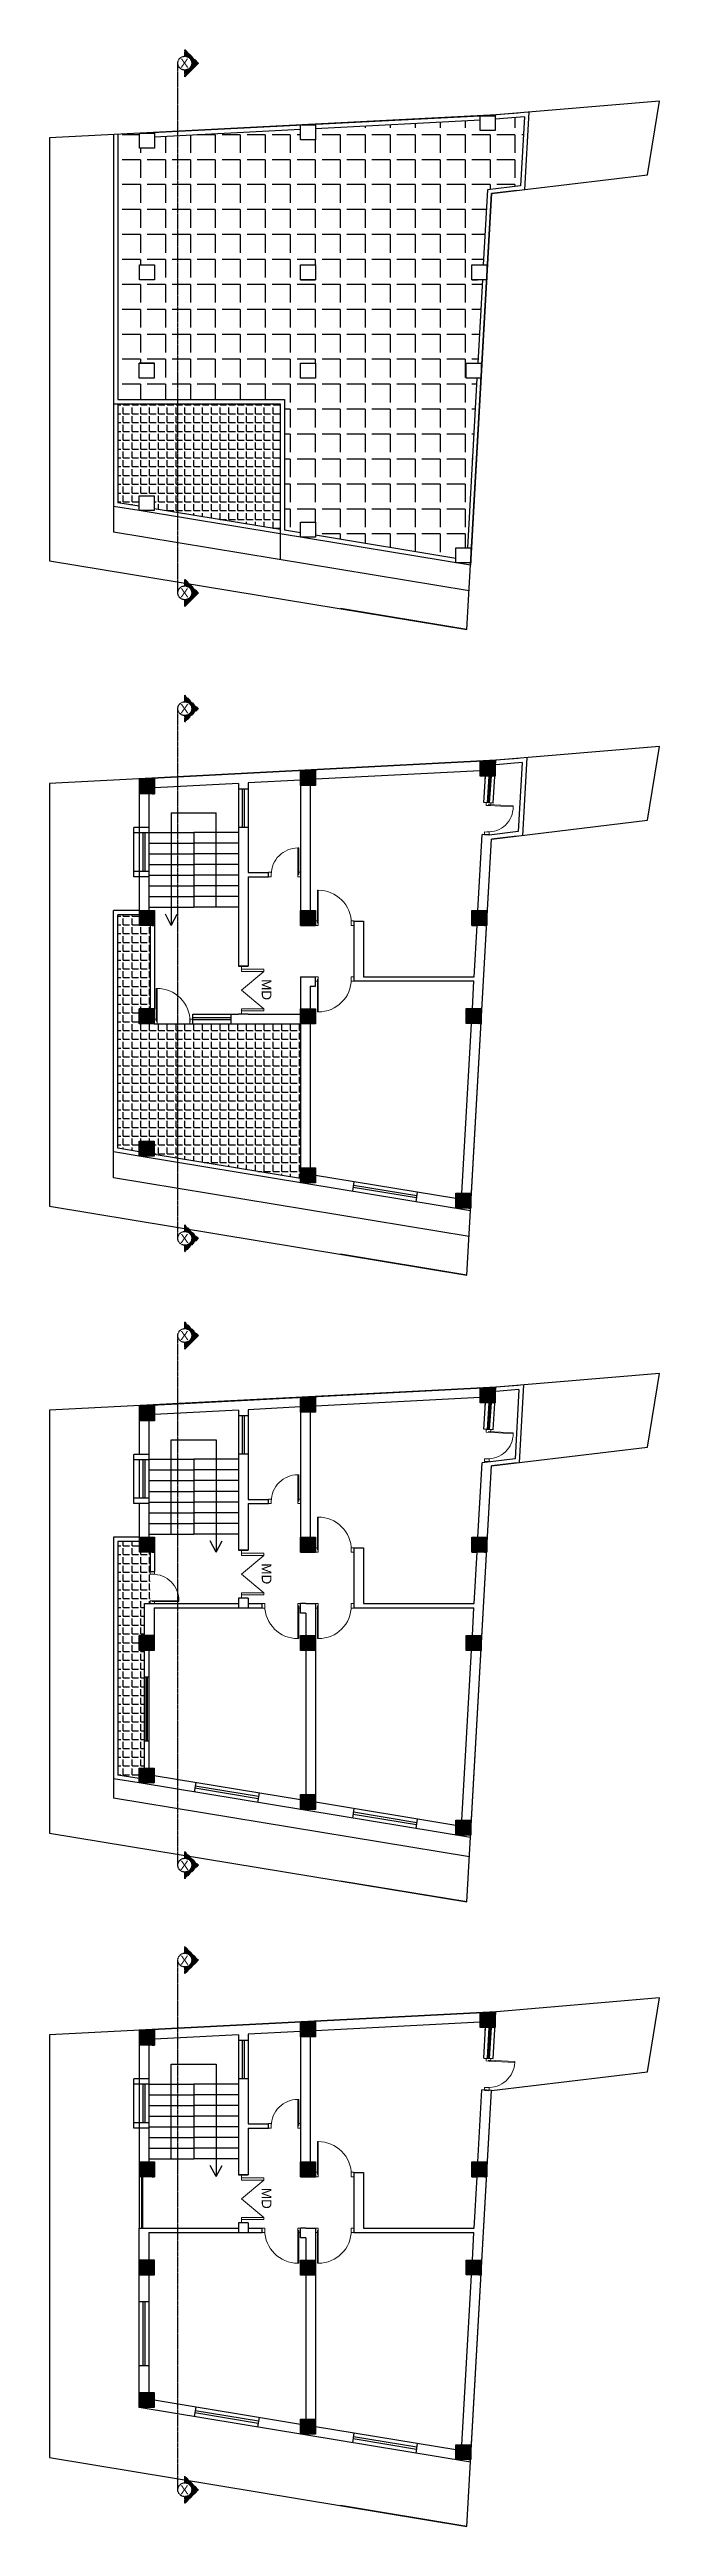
# Model space of a CAD drawing. Header units: inches. Extents: x -14619 to 1971361, y -855114 to -978.
# Drawn here: x 18755 to 19326, y -8902 to -6582 of the extents above; entities that cross this region are included whole.
import ezdxf
from ezdxf.enums import TextEntityAlignment as Align

# ---------------------------------------------------------------- set-up
doc = ezdxf.new("R2010")
doc.units = ezdxf.units.IN
doc.header["$LTSCALE"] = 0.5
doc.header["$MEASUREMENT"] = 0
doc.linetypes.add('CENTERX2', pattern=[4, 2.5, -0.5, 0.5, -0.5])
doc.layers.add('A-Sect-Iden', color=111, linetype='CENTERX2')
for name, color, linetype, lineweight in [('ELEVATION', 85, 'Continuous', 9), ('Toilet', 7, 'Continuous', 25), ('window', 6, 'Continuous', 13)]:
    doc.layers.add(name, color=color, linetype=linetype, lineweight=lineweight)
doc.styles.add('HEADING', font='swissel.ttf')
doc.styles.get("Standard").update_dxf_attribs({"font": 'arial.ttf'})
pattern_1 = [(45, (-10806.86568, 10603.53322), (-0.08838834765, 0.08838834765), [])]
pattern_2 = [(45, (-10806.86568, 11190.71139), (-0.08838834765, 0.08838834765), [])]
pattern_3 = [(45, (-10806.86568, 10018.4272), (-0.08838834765, 0.08838834765), [])]

msp = doc.modelspace()

# ---------------------------------------------------------------- texts
for p in [(18958.4, -7462.7), (18958.4, -8009.9), (18958.4, -8595)]:
    msp.add_text('MD', height=9.03, rotation=270).set_placement(p, align=Align.MIDDLE_CENTER)
at = {"layer": 'A-Sect-Iden', "ltscale": 0.5, "char_height": 8.64, "width": 27.673, "attachment_point": 5, "style": 'HEADING'}
for insert in [(18881.5, -6594.8), (18881.5, -7091), (18881.5, -7199.6), (18881.5, -7695.8), (18881.5, -7786.7), (18881.5, -8283), (18881.5, -8371.9), (18881.5, -8868.1)]:
    msp.add_mtext('{\\fArial|b0|i0|c0|p34;X}', dxfattribs=dict(at, insert=insert))

# ---------------------------------------------------------------- blocks, each defined once
blk = doc.blocks.new('door')
at = {"layer": 'window', "ltscale": 0.002}
for p, q in [((-100562.7, -53980.3), (-100562.7, -53949.5)), ((-100561.8, -53949.5), (-100562.7, -53949.5)), ((-100561.8, -53980.3), (-100561.8, -53949.5)), ((-100561.8, -53980.3), (-100562.7, -53980.3))]:
    blk.add_line(p, q, dxfattribs=at)
for points in [[(-100596.1, -53982.5), (-100593.5, -53982.5), (-100593.5, -53978.2), (-100596.1, -53978.2)], [(-100560.1, -53982.5), (-100562.7, -53982.5), (-100562.7, -53978.2), (-100560.1, -53978.2)]]:
    blk.add_lwpolyline(points, close=True, dxfattribs=at)
blk.add_arc((-100562.7, -53980.4), 30.9, 89.9793, 179.9793, dxfattribs=at)

# ---------------------------------------------------------------- hatches: boundary and pattern name
h = msp.add_hatch()
h.set_pattern_fill('ANSI31', color=256)
h.set_pattern_definition(pattern_2)
h.paths.add_polyline_path([(18853.3, -7388.6), (18839.3, -7388.6), (18839.3, -7402.6), (18853.3, -7402.6)])
h.paths.add_polyline_path([(18853.3, -7265.3), (18839.3, -7265.3), (18839.3, -7279.3), (18853.3, -7279.3)])
h.paths.add_polyline_path([(19004.2, -7257.4), (18990.2, -7257.4), (18990.2, -7271.4), (19004.2, -7271.4)])
h.paths.add_polyline_path([(19172.3, -7248.7), (19158.3, -7248.7), (19158.3, -7262.7), (19172.3, -7262.7), (19172.3, -7262.7)])
h.paths.add_polyline_path([(19164.4, -7388.6), (19150.4, -7388.6), (19150.4, -7402.6), (19164.4, -7402.6)])
h.paths.add_polyline_path([(19159.2, -7480.5), (19145.2, -7480.5), (19145.2, -7494.5), (19159.2, -7494.5)])
h.paths.add_polyline_path([(19004.2, -7388.6), (18990.2, -7388.6), (18990.2, -7402.6), (19004.2, -7402.6)])
h.paths.add_polyline_path([(19004.2, -7480.6), (18990.2, -7480.6), (18990.2, -7494.6), (19004.2, -7494.6)])
h.paths.add_polyline_path([(18853.2, -7480.6), (18839.2, -7480.6), (18839.2, -7494.6), (18853.2, -7494.6)])
h.paths.add_polyline_path([(18853.2, -7604.7), (18839.2, -7604.7), (18839.2, -7618.7), (18853.2, -7618.7)])
h.paths.add_polyline_path([(19004.2, -7629.6), (18990.2, -7629.6), (18990.2, -7643.6), (19004.2, -7643.6)])
h = msp.add_hatch()
h.set_pattern_fill('ANSI31', color=256)
h.set_pattern_definition(pattern_2)
h.paths.add_polyline_path([(19135.5, -7653.5), (19135.5, -7667.5), (19149.5, -7667.5), (19149.5, -7653.5)])
h = msp.add_hatch()
h.set_pattern_fill('ANSI31', color=256)
h.set_pattern_definition(pattern_1)
h.paths.add_polyline_path([(18853.3, -7975.7), (18839.3, -7975.7), (18839.3, -7989.7), (18853.3, -7989.7)])
h.paths.add_polyline_path([(18853.3, -7852.5), (18839.3, -7852.5), (18839.3, -7866.5), (18853.3, -7866.5)])
h.paths.add_polyline_path([(19004.2, -7844.6), (18990.2, -7844.6), (18990.2, -7858.6), (19004.2, -7858.6)])
h.paths.add_polyline_path([(19172.3, -7835.9), (19158.3, -7835.9), (19158.3, -7849.9), (19172.3, -7849.9), (19172.3, -7849.8)])
h.paths.add_polyline_path([(19164.4, -7975.7), (19150.4, -7975.7), (19150.4, -7989.7), (19164.4, -7989.7)])
h.paths.add_polyline_path([(19159.2, -8067.7), (19145.2, -8067.7), (19145.2, -8081.7), (19159.2, -8081.7)])
h.paths.add_polyline_path([(19004.2, -7975.7), (18990.2, -7975.7), (18990.2, -7989.7), (19004.2, -7989.7)])
h.paths.add_polyline_path([(19004.2, -8067.7), (18990.2, -8067.7), (18990.2, -8081.7), (19004.2, -8081.7)])
h.paths.add_polyline_path([(18853.2, -8067.7), (18839.2, -8067.7), (18839.2, -8081.7), (18853.2, -8081.7)])
h.paths.add_polyline_path([(18853.2, -8191.9), (18839.2, -8191.9), (18839.2, -8205.9), (18853.2, -8205.9)])
h.paths.add_polyline_path([(19004.2, -8216.8), (18990.2, -8216.8), (18990.2, -8230.8), (19004.2, -8230.8)])
h = msp.add_hatch()
h.set_pattern_fill('ANSI31', color=256)
h.set_pattern_definition(pattern_1)
h.paths.add_polyline_path([(19135.5, -8240.7), (19135.5, -8254.7), (19149.5, -8254.7), (19149.5, -8240.7)])
h = msp.add_hatch()
h.set_pattern_fill('ANSI31', color=256)
h.set_pattern_definition(pattern_3)
h.paths.add_polyline_path([(18853.3, -8560.9), (18839.3, -8560.9), (18839.3, -8574.9), (18853.3, -8574.9)])
h.paths.add_polyline_path([(18853.3, -8437.6), (18839.3, -8437.6), (18839.3, -8451.6), (18853.3, -8451.6)])
h.paths.add_polyline_path([(19004.2, -8429.7), (18990.2, -8429.7), (18990.2, -8443.7), (19004.2, -8443.7)])
h.paths.add_polyline_path([(19172.3, -8421), (19158.3, -8421), (19158.3, -8435), (19172.3, -8435), (19172.3, -8434.9)])
h.paths.add_polyline_path([(19164.4, -8560.9), (19150.4, -8560.9), (19150.4, -8574.9), (19164.4, -8574.9)])
h.paths.add_polyline_path([(19159.2, -8652.8), (19145.2, -8652.8), (19145.2, -8666.8), (19159.2, -8666.8)])
h.paths.add_polyline_path([(19004.2, -8560.9), (18990.2, -8560.9), (18990.2, -8574.9), (19004.2, -8574.9)])
h.paths.add_polyline_path([(19004.2, -8652.9), (18990.2, -8652.9), (18990.2, -8666.9), (19004.2, -8666.9)])
h.paths.add_polyline_path([(18853.2, -8652.9), (18839.2, -8652.9), (18839.2, -8666.9), (18853.2, -8666.9)])
h.paths.add_polyline_path([(18853.2, -8777), (18839.2, -8777), (18839.2, -8791), (18853.2, -8791)])
h.paths.add_polyline_path([(19004.2, -8801.9), (18990.2, -8801.9), (18990.2, -8815.9), (19004.2, -8815.9)])
h = msp.add_hatch()
h.set_pattern_fill('ANSI31', color=256)
h.set_pattern_definition(pattern_3)
h.paths.add_polyline_path([(19135.5, -8825.8), (19135.5, -8839.8), (19149.5, -8839.8), (19149.5, -8825.8)])
at = {"layer": 'A-Sect-Iden', "ltscale": 0.5}
h = msp.add_hatch(dxfattribs=at)
h.set_pattern_fill('ANSI37', color=2, scale=4.8, angle=359.9886, style=0)
h.set_pattern_definition([(225.0114023, (44800.2571, -655.336), (0.424348492, -0.424179628), []), (315.0114023, (44800.2571, -655.336), (0.424179628, 0.424348492), [])])
h.paths.add_polyline_path([(18881.8, -6588.3), (18881.8, -6582), (18894.5, -6594.8), (18881.8, -6607.5), (18881.8, -6601.2, 1)])
h = msp.add_hatch(dxfattribs=at)
h.set_pattern_fill('ANSI37', color=2, scale=4.8, angle=359.9886, style=0)
h.set_pattern_definition([(225.0114023, (44800.2571, -1151.5446), (0.424348492, -0.424179628), []), (315.0114023, (44800.2571, -1151.5446), (0.424179628, 0.424348492), [])])
h.paths.add_polyline_path([(18881.8, -7084.5), (18881.8, -7078.2), (18894.5, -7091), (18881.8, -7103.7), (18881.8, -7097.4, 1)])
h = msp.add_hatch(dxfattribs=at)
h.set_pattern_fill('ANSI37', color=2, scale=4.8, angle=359.9886, style=0)
h.set_pattern_definition([(225.0114023, (44800.2571, -1260.077), (0.424348492, -0.424179628), []), (315.0114023, (44800.2571, -1260.077), (0.424179628, 0.424348492), [])])
h.paths.add_polyline_path([(18881.8, -7193), (18881.8, -7186.8), (18894.5, -7199.5), (18881.8, -7212.2), (18881.8, -7206, 1)])
h = msp.add_hatch(dxfattribs=at)
h.set_pattern_fill('ANSI37', color=2, scale=4.8, angle=359.9886, style=0)
h.set_pattern_definition([(225.0114023, (44800.2571, -1756.28556), (0.424348492, -0.424179628), []), (315.0114023, (44800.2571, -1756.28556), (0.424179628, 0.424348492), [])])
h.paths.add_polyline_path([(18881.8, -7689.2), (18881.8, -7683), (18894.5, -7695.7), (18881.8, -7708.4), (18881.8, -7702.2, 1)])
h = msp.add_hatch(dxfattribs=at)
h.set_pattern_fill('ANSI37', color=2, scale=4.8, angle=359.9886, style=0)
h.set_pattern_definition([(225.0114023, (44800.2571, -1847.2552), (0.424348492, -0.424179628), []), (315.0114023, (44800.2571, -1847.2552), (0.424179628, 0.424348492), [])])
h.paths.add_polyline_path([(18881.8, -7780.2), (18881.8, -7774), (18894.5, -7786.7), (18881.8, -7799.4), (18881.8, -7793.2, 1)])
h = msp.add_hatch(dxfattribs=at)
h.set_pattern_fill('ANSI37', color=2, scale=4.8, angle=359.9886, style=0)
h.set_pattern_definition([(225.0114023, (44800.2571, -2343.46374), (0.424348492, -0.424179628), []), (315.0114023, (44800.2571, -2343.46374), (0.424179628, 0.424348492), [])])
h.paths.add_polyline_path([(18881.8, -8276.4), (18881.8, -8270.2), (18894.5, -8282.9), (18881.8, -8295.6), (18881.8, -8289.4, 1)])
h = msp.add_hatch(dxfattribs=at)
h.set_pattern_fill('ANSI37', color=2, scale=4.8, angle=359.9886, style=0)
h.set_pattern_definition([(225.0114023, (44800.2571, -2432.3612), (0.424348492, -0.424179628), []), (315.0114023, (44800.2571, -2432.3612), (0.424179628, 0.424348492), [])])
h.paths.add_polyline_path([(18881.8, -8365.3), (18881.8, -8359.1), (18894.5, -8371.8), (18881.8, -8384.5), (18881.8, -8378.3, 1)])
h = msp.add_hatch(dxfattribs=at)
h.set_pattern_fill('ANSI37', color=2, scale=4.8, angle=359.9886, style=0)
h.set_pattern_definition([(225.0114023, (44800.2571, -2928.56975), (0.424348492, -0.424179628), []), (315.0114023, (44800.2571, -2928.56975), (0.424179628, 0.424348492), [])])
h.paths.add_polyline_path([(18881.8, -8861.5), (18881.8, -8855.3), (18894.5, -8868), (18881.8, -8880.7), (18881.8, -8874.5, 1)])
at = {"layer": 'Toilet'}
h = msp.add_hatch(dxfattribs=at)
h.set_pattern_fill('ANGLE', color=256, scale=85, angle=180, style=0)
h.set_pattern_definition([(180, (0, 0), (-3e-15, -23.375), [17, -6.375]), (270, (0, 0), (23.375, -4e-15), [17, -6.375])])
h.paths.add_polyline_path([(19150.4, -6783.8), (19161.2, -6783.8), (19165.2, -6713.4), (19196, -6709.7), (19199.7, -6645), (19172.3, -6647.3), (19172.3, -6658), (19158.3, -6658), (19158.3, -6648), (19004.2, -6656), (19004.2, -6666.7), (18990.2, -6666.7), (18990.2, -6656.7), (18853.3, -6663.8), (18853.3, -6674.5), (18839.3, -6674.5), (18839.3, -6660.5), (18839.2, -6660.5), (18819.2, -6661.6), (18819.2, -6909.8), (18975.2, -6909.8), (18975.2, -7032.3), (18990.2, -7034.8), (18990.2, -7024.9), (19004.2, -7024.9), (19004.2, -7037.1), (19135.5, -7058.8), (19135.5, -7048.8), (19146.3, -7048.8), (19155.2, -6889.8), (19145.2, -6889.8), (19145.2, -6875.8), (19146, -6875.8), (19156, -6875.8), (19160.4, -6797.8), (19150.4, -6797.8)])
h.paths.add_polyline_path([(18853.3, -6783.8), (18853.3, -6797.8), (18839.3, -6797.8), (18839.3, -6783.8)], flags=16)
h.paths.add_polyline_path([(18990.2, -6783.8), (19004.2, -6783.8), (19004.2, -6797.8), (18990.2, -6797.8)], flags=16)
h.paths.add_polyline_path([(18853.2, -6889.8), (18839.2, -6889.8), (18839.2, -6875.8), (18853.2, -6875.8)], flags=16)
h.paths.add_polyline_path([(18990.2, -6875.8), (19004.2, -6875.8), (19004.2, -6889.8), (18990.2, -6889.8)], flags=16)
h = msp.add_hatch(dxfattribs=at)
h.set_pattern_fill('ANGLE', color=256, scale=30, style=0)
h.set_pattern_definition([(0, (-12732.0975, 13569.738), (0, 8.25), [6, -2.25]), (90, (-12732.0975, 13569.738), (-8.25, 5e-16), [6, -2.25])])
h.paths.add_polyline_path([(18819.2, -6913.8), (18819.2, -7006.6), (18839.2, -7009.9), (18839.2, -7000), (18853.2, -7000), (18853.2, -7012.2), (18971.2, -7031.7), (18971.2, -6913.8)])
h = msp.add_hatch(dxfattribs=at)
h.set_pattern_fill('ANGLE', color=256, scale=30, style=0)
h.set_pattern_definition([(0, (-12732.0975, 12076.265), (0, 8.25), [6, -2.25]), (90, (-12732.0975, 12076.265), (-8.25, 5e-16), [6, -2.25])])
h.paths.add_polyline_path([(18819.2, -7392.6), (18819.2, -7611.3), (18839.2, -7614.6), (18839.2, -7604.7), (18853.2, -7604.7), (18853.2, -7617), (18990.2, -7639.6), (18990.2, -7494.6), (18889.2, -7494.6), (18853.2, -7494.6), (18853.2, -7494.6), (18839.2, -7494.6), (18839.2, -7480.6), (18849.3, -7480.6), (18849.3, -7402.6), (18839.3, -7402.6), (18839.3, -7392.6)])
h = msp.add_hatch(dxfattribs=at)
h.set_pattern_fill('ANGLE', color=256, scale=30, style=0)
h.set_pattern_definition([(0, (-12732.0975, 10603.533), (0, 8.25), [6, -2.25]), (90, (-12732.0975, 10603.533), (-8.25, 5e-16), [6, -2.25])])
h.paths.add_polyline_path([(18819.2, -7979.7), (18819.2, -8198.5), (18839.2, -8201.8), (18839.2, -8191.9), (18844.2, -8191.9), (18844.2, -8081.7), (18839.2, -8081.7), (18839.2, -8067.7), (18844.2, -8067.7), (18844.2, -8037.7), (18849.3, -8037.7), (18849.3, -8007.7), (18849.3, -8007.7), (18849.3, -7989.7), (18839.3, -7989.7), (18839.3, -7979.7)])

# ---------------------------------------------------------------- linework, layer by layer
for p, q in [((18839.2, -6660.5), (19158.3, -6644)), ((18853.3, -6663.8), (18990.2, -6656.7)), ((19004.2, -6656), (19158.5, -6648)), ((19199.7, -6645), (19172.3, -6647.3)), ((19193.8, -6641.5), (19173.1, -6643.2)), ((19199.7, -6645), (19196, -6709.7)), ((19203.9, -6640.6), (19199.8, -6713.3)), ((18815.2, -6661.8), (18815.2, -6913.8)), ((18819.2, -6661.8), (18819.2, -6909.8)), ((19169, -6717), (19149.3, -7065.1)), ((19165.2, -6713.4), (19161.2, -6783.8)), ((19196, -6709.7), (19165.2, -6713.4)), ((19192.8, -6714.1), (19169, -6717)), ((18839.3, -6787.8), (18839.2, -6787.8)), ((19160.4, -6797.8), (19156, -6875.8)), ((19155.2, -6889.8), (19146.3, -7048.8)), ((18815.2, -6913.8), (18971.2, -6913.8)), ((18815.2, -6913.8), (18815.2, -7034.3)), ((18819.2, -6909.8), (18975.2, -6909.8)), ((18819.2, -6913.8), (18819.2, -7006.6)), ((18839.2, -7009.9), (18819.2, -7006.6)), ((18839.2, -7014), (18815.2, -7010)), ((19197.7, -7249.9), (19172.9, -7252)), ((19193.8, -7246.2), (19173.1, -7247.9)), ((19197.7, -7249.9), (19194, -7314.7)), ((19201.9, -7245.5), (19197.8, -7318.3)), ((18869.2, -7297.1), (18911.2, -7297.1)), ((18869.2, -7297.1), (18869.2, -7402.5)), ((18911.2, -7385.6), (18911.2, -7297.1)), ((18834.2, -7356.9), (18834.2, -7310.9)), ((19166.6, -7317.7), (19160.2, -7317.3)), ((19194, -7314.7), (19166.6, -7318)), ((19166.6, -7317.7), (19166.6, -7318)), ((19192.8, -7318.9), (19169, -7321.8)), ((18839.3, -7388.6), (18815.2, -7388.6)), ((18815.2, -7639.1), (18815.2, -7388.6)), ((18839.3, -7392.6), (18819.2, -7392.6)), ((18819.2, -7611.3), (18819.2, -7392.6)), ((18869.2, -7402.5), (18863.7, -7391.9)), ((18869.2, -7402.5), (18874.7, -7391.9)), ((18849.3, -7402.6), (18849.3, -7480.6)), ((18853.3, -7402.6), (18853.3, -7480.6)), ((18999.2, -7450.6), (19004.2, -7450.6)), ((18999.2, -7459.6), (19004.2, -7459.6)), ((19004.2, -7459.6), (19004.2, -7450.6)), ((18853.2, -7494.6), (18889.2, -7494.6)), ((18889.2, -7485.6), (18932.2, -7485.6)), ((18889.2, -7494.6), (18889.2, -7485.6)), ((18925.2, -7489.1), (18889.2, -7489.1)), ((18925.2, -7491.1), (18889.2, -7491.1)), ((18889.2, -7494.6), (18990.2, -7494.6)), ((18925.2, -7494.6), (18925.2, -7485.6)), ((18932.2, -7485.6), (18932.2, -7485.6)), ((18941.2, -7485.6), (18941.2, -7485.6)), ((18941.2, -7485.6), (18990.2, -7485.6)), ((18839.2, -7618.7), (18815.2, -7614.7)), ((18839.2, -7614.6), (18819.2, -7611.3)), ((19194.6, -7837.3), (19172.9, -7839.1)), ((19193.8, -7833.4), (19173.1, -7835.1)), ((19194.6, -7837.3), (19191, -7902.2)), ((19198.9, -7832.9), (19194.8, -7905.8)), ((18869.2, -7972.7), (18869.2, -7884.3)), ((18869.2, -7884.3), (18911.2, -7884.3)), ((18911.2, -7884.3), (18911.2, -7989.6)), ((18834.2, -7944.1), (18834.2, -7898.1)), ((19191, -7902.2), (19160.1, -7906)), ((19166.6, -7904.9), (19166.6, -7905.2)), ((19192.8, -7906), (19169, -7908.9)), ((18839.3, -7975.7), (18815.2, -7975.7)), ((18815.2, -7975.7), (18815.2, -8220.2)), ((18839.3, -7979.7), (18819.2, -7979.7)), ((18819.2, -7979.7), (18819.2, -8198.5)), ((18911.2, -7989.6), (18905.7, -7979.1)), ((18911.2, -7989.6), (18916.7, -7979.1)), ((18849.3, -7989.7), (18849.3, -8007.7)), ((18853.3, -7989.7), (18853.3, -8007.7)), ((18932.2, -8032.7), (18932.2, -8041.7)), ((18941.2, -8032.7), (18941.2, -8041.7)), ((18954.2, -8041.7), (18954.2, -8037.7)), ((18990.2, -8046.7), (18990.2, -8037.7)), ((18995.2, -8037.7), (18990.2, -8037.7)), ((18995.2, -8046.7), (18990.2, -8046.7)), ((18839.2, -8205.9), (18815.2, -8201.9)), ((18834.2, -8529.2), (18834.2, -8483.2)), ((18869.2, -8557.9), (18869.2, -8469.4)), ((18869.2, -8469.4), (18911.2, -8469.4)), ((18911.2, -8469.4), (18911.2, -8574.7)), ((18911.2, -8574.7), (18905.7, -8564.2)), ((18911.2, -8574.7), (18916.7, -8564.2)), ((18932.2, -8617.9), (18932.2, -8626.9)), ((18941.2, -8617.9), (18941.2, -8626.9)), ((18954.2, -8626.9), (18954.2, -8622.9)), ((18990.2, -8631.9), (18990.2, -8622.9)), ((18995.2, -8622.9), (18990.2, -8622.9)), ((18995.2, -8631.9), (18990.2, -8631.9))]:
    msp.add_line(p, q)
at = {"layer": 'A-Sect-Iden', "ltscale": 0.1}
for p, q in [((18875.3, -7091), (18875.3, -6594.8)), ((18875.3, -7695.7), (18875.3, -7199.5)), ((18875.3, -8282.9), (18875.3, -7786.7)), ((18875.3, -8868), (18875.3, -8371.8))]:
    msp.add_line(p, q, dxfattribs=at)
for points in [[(18881.8, -6588.3), (18881.8, -6582), (18894.5, -6594.8), (18881.8, -6607.5), (18881.8, -6601.2)], [(18881.8, -7084.5), (18881.8, -7078.2), (18894.5, -7091), (18881.8, -7103.7), (18881.8, -7097.4)], [(18881.8, -7193), (18881.8, -7186.8), (18894.5, -7199.5), (18881.8, -7212.2), (18881.8, -7206)], [(18881.8, -7689.2), (18881.8, -7683), (18894.5, -7695.7), (18881.8, -7708.4), (18881.8, -7702.2)], [(18881.8, -7780.2), (18881.8, -7774), (18894.5, -7786.7), (18881.8, -7799.4), (18881.8, -7793.2)], [(18881.8, -8276.4), (18881.8, -8270.2), (18894.5, -8282.9), (18881.8, -8295.6), (18881.8, -8289.4)], [(18881.8, -8365.3), (18881.8, -8359.1), (18894.5, -8371.8), (18881.8, -8384.5), (18881.8, -8378.3)], [(18881.8, -8861.5), (18881.8, -8855.3), (18894.5, -8868), (18881.8, -8880.7), (18881.8, -8874.5)]]:
    msp.add_lwpolyline(points, dxfattribs=at)
for centre in [(18881.8, -6594.8), (18881.8, -7091), (18881.8, -7199.5), (18881.8, -7695.7), (18881.8, -7786.7), (18881.8, -8282.9), (18881.8, -8371.8), (18881.8, -8868)]:
    msp.add_circle(centre, 6.48, dxfattribs=at)
at = {"layer": 'ELEVATION', "color": 146, "ltscale": 0.25, "true_color": 0x105689}
for p, q in [((18934.9, -7440.6), (18934.9, -7443.6)), ((18934.9, -7443.6), (18955.9, -7443.6)), ((18934.9, -7445.6), (18934.9, -7443.6)), ((18955.9, -7445.6), (18934.9, -7445.6)), ((18955.9, -7445.6), (18934.9, -7463.1)), ((18955.9, -7443.6), (18955.9, -7445.6)), ((18955.9, -7480.6), (18934.9, -7463.1)), ((18955.9, -7480.6), (18934.9, -7480.6)), ((18934.9, -7480.6), (18934.9, -7482.6)), ((18934.9, -7485.6), (18934.9, -7482.6)), ((18934.9, -7482.6), (18955.9, -7482.6)), ((18955.9, -7480.6), (18955.9, -7482.6)), ((18934.9, -7987.7), (18934.9, -7990.7)), ((18934.9, -7990.7), (18955.9, -7990.7)), ((18934.9, -7992.7), (18934.9, -7990.7)), ((18955.9, -7992.7), (18934.9, -7992.7)), ((18955.9, -7992.7), (18934.9, -8010.2)), ((18955.9, -7990.7), (18955.9, -7992.7)), ((18955.9, -8027.7), (18934.9, -8010.2)), ((18955.9, -8027.7), (18934.9, -8027.7)), ((18934.9, -8027.7), (18934.9, -8029.7)), ((18955.9, -8027.7), (18955.9, -8029.7)), ((18934.9, -8032.7), (18934.9, -8029.7)), ((18934.9, -8029.7), (18955.9, -8029.7)), ((18934.9, -8572.9), (18934.9, -8575.9)), ((18934.9, -8575.9), (18955.9, -8575.9)), ((18934.9, -8577.9), (18934.9, -8575.9)), ((18955.9, -8577.9), (18934.9, -8577.9)), ((18955.9, -8577.9), (18934.9, -8595.4)), ((18955.9, -8575.9), (18955.9, -8577.9)), ((18955.9, -8612.9), (18934.9, -8595.4)), ((18955.9, -8612.9), (18934.9, -8612.9)), ((18934.9, -8612.9), (18934.9, -8614.9)), ((18934.9, -8617.9), (18934.9, -8614.9)), ((18934.9, -8614.9), (18955.9, -8614.9)), ((18955.9, -8612.9), (18955.9, -8614.9))]:
    msp.add_line(p, q, dxfattribs=at)
at = {"layer": 'Toilet'}
for p, q in [((18839.2, -6660.5), (19173.1, -6643.2)), ((19149.3, -7065.1), (19169, -6717)), ((18990.2, -6797.8), (19004.2, -6797.8)), ((19150.4, -6797.8), (19155.8, -6797.8)), ((18853.3, -6875.8), (18839.2, -6875.8)), ((19145.2, -6875.8), (19146, -6875.8)), ((18971.2, -6913.8), (18971.2, -7060.1)), ((18975.2, -6909.8), (18975.2, -7032.3)), ((18971.2, -7035.7), (18839.2, -7014)), ((18971.2, -7031.7), (18853.2, -7012.2)), ((19148, -7089.2), (18815.2, -7034.3)), ((19149.3, -7065.1), (18971.2, -7035.7)), ((18990.2, -7034.8), (18975.2, -7032.3)), ((19135.5, -7058.8), (19004.2, -7037.1)), ((19145.9, -7125.4), (19027.5, -7105.8)), ((18839.2, -7265.3), (19173.1, -7247.9)), ((19158.3, -7257.7), (19004.2, -7265.7)), ((19170.6, -7287.9), (19173.1, -7247.9)), ((18839.2, -7265.3), (18839.2, -7392.6)), ((18848.2, -7279.3), (18848.2, -7388.6)), ((18848.2, -7279.3), (18848.2, -7388.6)), ((18932.2, -7269.5), (18853.3, -7273.6)), ((18932.2, -7269.5), (18932.2, -7440.6)), ((18932.2, -7274.5), (18941.2, -7274.5)), ((18935.7, -7310.5), (18935.7, -7274.5)), ((18937.7, -7310.5), (18937.7, -7274.5)), ((18990.2, -7266.4), (18941.2, -7269)), ((18941.2, -7269), (18941.2, -7353)), ((18990.2, -7271.4), (18990.2, -7388.6)), ((18999.2, -7271.4), (18999.2, -7388.6)), ((19161.7, -7287.4), (19163.3, -7262.7)), ((19163.1, -7265.3), (19163.3, -7262.7)), ((19163.1, -7265.3), (19163.3, -7262.7)), ((19165.2, -7287.6), (19166.8, -7262.7)), ((19166.4, -7287.6), (19167.8, -7262.7)), ((19167.2, -7287.7), (19168.8, -7262.7)), ((19170.6, -7287.9), (19161.7, -7287.4)), ((18848.2, -7310.9), (18834.2, -7310.9)), ((18848.2, -7315.9), (18834.2, -7315.9)), ((18839.2, -7315.9), (18839.2, -7351.9)), ((18848.2, -7315.9), (18839.2, -7315.9)), ((18842.7, -7351.9), (18842.7, -7315.9)), ((18842.7, -7351.9), (18842.7, -7315.9)), ((18844.7, -7351.9), (18844.7, -7315.9)), ((18844.7, -7351.9), (18844.7, -7315.9)), ((18848.2, -7315.6), (18890.2, -7315.6)), ((18848.2, -7315.6), (18890.2, -7315.6)), ((18848.2, -7325.6), (18890.2, -7325.6)), ((18848.2, -7325.6), (18890.2, -7325.6)), ((18890.2, -7315.6), (18890.2, -7385.6)), ((18932.2, -7315.6), (18890.2, -7315.6)), ((18932.2, -7315.6), (18890.2, -7315.6)), ((18932.2, -7325.6), (18890.2, -7325.6)), ((18932.2, -7325.6), (18890.2, -7325.6)), ((18932.2, -7310.5), (18941.2, -7310.5)), ((19149.3, -7669.9), (19169, -7321.8)), ((19156.2, -7388.6), (19160.2, -7317.3)), ((19162.3, -7317.4), (19166.3, -7317.7)), ((19162.3, -7317.4), (19166.3, -7317.7)), ((18848.2, -7351.9), (18834.2, -7351.9)), ((18848.2, -7351.9), (18839.2, -7351.9)), ((18848.2, -7335.6), (18890.2, -7335.6)), ((18848.2, -7335.6), (18890.2, -7335.6)), ((18848.2, -7345.6), (18890.2, -7345.6)), ((18848.2, -7345.6), (18890.2, -7345.6)), ((18932.2, -7335.6), (18890.2, -7335.6)), ((18932.2, -7335.6), (18890.2, -7335.6)), ((18932.2, -7345.6), (18890.2, -7345.6)), ((18932.2, -7345.6), (18890.2, -7345.6)), ((18941.2, -7353), (18960.2, -7353)), ((18960.2, -7357), (18960.2, -7353)), ((18960.2, -7357), (18960.2, -7353)), ((18848.2, -7356.9), (18834.2, -7356.9)), ((18848.2, -7355.6), (18890.2, -7355.6)), ((18848.2, -7355.6), (18890.2, -7355.6)), ((18848.2, -7365.6), (18890.2, -7365.6)), ((18848.2, -7365.6), (18890.2, -7365.6)), ((18848.2, -7375.6), (18890.2, -7375.6)), ((18848.2, -7375.6), (18890.2, -7375.6)), ((18932.2, -7355.6), (18890.2, -7355.6)), ((18932.2, -7355.6), (18890.2, -7355.6)), ((18932.2, -7365.6), (18890.2, -7365.6)), ((18932.2, -7365.6), (18890.2, -7365.6)), ((18932.2, -7375.6), (18890.2, -7375.6)), ((18932.2, -7375.6), (18890.2, -7375.6)), ((18941.2, -7357), (18941.2, -7440.6)), ((18941.2, -7357), (18960.2, -7357)), ((18848.2, -7385.6), (18890.2, -7385.6)), ((18848.2, -7385.6), (18890.2, -7385.6)), ((18932.2, -7385.6), (18890.2, -7385.6)), ((18932.2, -7385.6), (18890.2, -7385.6)), ((19040.2, -7398.6), (19040.2, -7454.6)), ((19040.2, -7398.6), (19049.2, -7398.6)), ((19049.2, -7398.6), (19049.2, -7450.6)), ((18990.2, -7402.6), (19004.2, -7402.6)), ((19150.4, -7402.6), (19155.8, -7402.6)), ((19152.7, -7450.6), (19155.4, -7402.6)), ((18932.2, -7440.6), (18941.2, -7440.6)), ((18941.2, -7440.6), (18932.2, -7440.6)), ((18990.2, -7450.6), (18990.2, -7480.6)), ((18990.2, -7450.6), (18999.2, -7450.6)), ((18999.2, -7459.6), (18999.2, -7629.5)), ((19040.2, -7454.6), (19152.5, -7454.6)), ((19049.2, -7450.6), (19152.7, -7450.6)), ((19151, -7480.6), (19152.5, -7454.6)), ((18853.3, -7480.6), (18839.2, -7480.6)), ((18941.2, -7485.6), (18932.2, -7485.6)), ((18941.2, -7485.6), (18932.2, -7485.6)), ((18990.2, -7494.6), (18990.2, -7629.6)), ((19141.2, -7653.5), (19150.2, -7494.6)), ((19145.2, -7480.5), (19146, -7480.5)), ((19149.3, -7669.9), (18839.2, -7618.7)), ((18990.2, -7639.6), (18853.2, -7617)), ((19148, -7694), (18815.2, -7639.1)), ((19135.5, -7658.4), (19004.2, -7636.8)), ((19040.2, -7642.7), (19038.8, -7651.6)), ((19098.6, -7657.9), (19039.4, -7648.2)), ((19098.9, -7656), (19039.7, -7646.2)), ((19099.4, -7652.5), (19098, -7661.4)), ((19145.9, -7730.1), (19027.5, -7710.6)), ((18839.2, -7852.5), (19173.1, -7835.1)), ((19170.6, -7875), (19173.1, -7835.1)), ((18839.2, -7852.5), (18839.2, -7898.1)), ((18932.2, -7856.6), (18853.3, -7860.7)), ((18932.2, -7856.6), (18932.2, -7987.7)), ((18932.2, -7861.7), (18941.2, -7861.7)), ((18935.7, -7897.7), (18935.7, -7861.7)), ((18937.7, -7897.7), (18937.7, -7861.7)), ((18990.2, -7853.6), (18941.2, -7856.2)), ((18941.2, -7856.2), (18941.2, -7940.2)), ((18990.2, -7858.6), (18990.2, -7975.7)), ((18999.2, -7858.6), (18999.2, -7975.7)), ((19158.3, -7844.9), (19004.2, -7852.9)), ((19161.7, -7874.5), (19163.3, -7849.9)), ((19163.1, -7852.5), (19163.3, -7849.9)), ((19163.1, -7852.5), (19163.3, -7849.9)), ((19165.2, -7874.7), (19166.8, -7849.9)), ((19166.4, -7874.7), (19167.8, -7849.9)), ((19167.2, -7874.8), (19168.8, -7849.9)), ((18848.2, -7866.5), (18848.2, -7975.7)), ((18848.2, -7866.5), (18848.2, -7975.7)), ((19170.6, -7875), (19161.7, -7874.5)), ((18848.2, -7898.1), (18834.2, -7898.1)), ((18848.2, -7903.1), (18834.2, -7903.1)), ((18848.2, -7903.1), (18839.2, -7903.1)), ((18839.2, -7903.1), (18839.2, -7939.1)), ((18842.7, -7939.1), (18842.7, -7903.1)), ((18842.7, -7939.1), (18842.7, -7903.1)), ((18844.7, -7939.1), (18844.7, -7903.1)), ((18844.7, -7939.1), (18844.7, -7903.1)), ((18848.2, -7902.7), (18890.2, -7902.7)), ((18848.2, -7902.7), (18890.2, -7902.7)), ((18890.2, -7902.7), (18890.2, -7972.7)), ((18932.2, -7902.7), (18890.2, -7902.7)), ((18932.2, -7902.7), (18890.2, -7902.7)), ((18932.2, -7897.7), (18941.2, -7897.7)), ((19149.3, -8257), (19169, -7908.9)), ((19156.2, -7975.7), (19160.1, -7906)), ((18848.2, -7912.7), (18890.2, -7912.7)), ((18848.2, -7912.7), (18890.2, -7912.7)), ((18848.2, -7922.7), (18890.2, -7922.7)), ((18848.2, -7922.7), (18890.2, -7922.7)), ((18848.2, -7932.7), (18890.2, -7932.7)), ((18848.2, -7932.7), (18890.2, -7932.7)), ((18932.2, -7912.7), (18890.2, -7912.7)), ((18932.2, -7912.7), (18890.2, -7912.7)), ((18932.2, -7922.7), (18890.2, -7922.7)), ((18932.2, -7922.7), (18890.2, -7922.7)), ((18932.2, -7932.7), (18890.2, -7932.7)), ((18932.2, -7932.7), (18890.2, -7932.7)), ((18848.2, -7939.1), (18834.2, -7939.1)), ((18848.2, -7944.1), (18834.2, -7944.1)), ((18848.2, -7939.1), (18839.2, -7939.1)), ((18839.2, -7944.1), (18839.2, -7979.7)), ((18848.2, -7942.7), (18890.2, -7942.7)), ((18848.2, -7942.7), (18890.2, -7942.7)), ((18848.2, -7952.7), (18890.2, -7952.7)), ((18848.2, -7952.7), (18890.2, -7952.7)), ((18932.2, -7942.7), (18890.2, -7942.7)), ((18932.2, -7942.7), (18890.2, -7942.7)), ((18932.2, -7952.7), (18890.2, -7952.7)), ((18932.2, -7952.7), (18890.2, -7952.7)), ((18941.2, -7940.2), (18960.2, -7940.2)), ((18941.2, -7944.2), (18941.2, -7987.7)), ((18941.2, -7944.2), (18960.2, -7944.2)), ((18960.2, -7944.2), (18960.2, -7940.2)), ((18960.2, -7944.2), (18960.2, -7940.2)), ((18848.2, -7962.7), (18890.2, -7962.7)), ((18848.2, -7962.7), (18890.2, -7962.7)), ((18848.2, -7972.7), (18890.2, -7972.7)), ((18848.2, -7972.7), (18890.2, -7972.7)), ((18932.2, -7962.7), (18890.2, -7962.7)), ((18932.2, -7962.7), (18890.2, -7962.7)), ((18932.2, -7972.7), (18890.2, -7972.7)), ((18932.2, -7972.7), (18890.2, -7972.7)), ((18932.2, -7987.7), (18941.2, -7987.7)), ((18941.2, -7987.7), (18932.2, -7987.7)), ((18990.2, -7989.7), (19004.2, -7989.7)), ((19040.2, -7985.7), (19040.2, -8041.7)), ((19040.2, -7985.7), (19049.2, -7985.7)), ((19049.2, -7985.7), (19049.2, -8037.7)), ((19150.4, -7989.7), (19155.8, -7989.7)), ((19152.7, -8037.7), (19155.4, -7989.7)), ((18849.3, -8007.7), (18853.3, -8007.7)), ((18849.3, -8007.7), (18853.3, -8007.7)), ((18844.2, -8037.7), (18932.2, -8037.7)), ((18844.2, -8191.9), (18844.2, -8037.7)), ((18853.2, -8041.7), (18853.2, -8067.7)), ((18853.2, -8041.7), (18954.2, -8041.7)), ((18941.2, -8032.7), (18932.2, -8032.7)), ((18941.2, -8032.7), (18932.2, -8032.7)), ((18941.2, -8037.7), (18954.2, -8037.7)), ((18995.2, -8037.7), (19004.2, -8037.7)), ((18995.2, -8046.7), (18995.2, -8067.7)), ((19004.2, -8037.7), (19004.2, -8216.7)), ((19040.2, -8041.7), (19152.5, -8041.7)), ((19049.2, -8037.7), (19152.7, -8037.7)), ((19151, -8067.7), (19152.5, -8041.7)), ((18853.3, -8067.7), (18839.2, -8067.7)), ((19145.2, -8067.7), (19146, -8067.7)), ((18848.2, -8081.7), (18848.2, -8191.9)), ((18995.2, -8081.7), (18995.2, -8216.8)), ((19141.2, -8240.7), (19150.2, -8081.7)), ((18848.2, -8106.8), (18844.2, -8106.8)), ((18845.8, -8166.8), (18845.8, -8106.8)), ((18846.8, -8166.8), (18846.8, -8106.8)), ((18848.2, -8166.8), (18844.2, -8166.8)), ((18839.2, -8201.8), (18819.2, -8198.5)), ((19149.3, -8257), (18839.2, -8205.9)), ((18990.2, -8221.7), (18853.2, -8199.1)), ((18892.1, -8205.5), (18890.7, -8214.4)), ((18950.4, -8220.7), (18891.2, -8210.9)), ((18950.8, -8218.7), (18891.6, -8208.9)), ((19148.3, -8275.1), (18815.2, -8220.2)), ((18951.3, -8215.2), (18949.9, -8224.1)), ((19135.5, -8245.6), (19004.2, -8224)), ((19040.2, -8229.9), (19038.8, -8238.8)), ((19098.6, -8245.1), (19039.4, -8235.3)), ((19098.9, -8243.1), (19039.7, -8233.4)), ((19099.4, -8239.7), (19098, -8248.6)), ((19145.9, -8317.3), (19027.5, -8297.8)), ((18839.2, -8437.6), (19173.1, -8420.2)), ((18839.2, -8437.6), (18839.2, -8622.9)), ((18932.2, -8441.7), (18853.3, -8445.9)), ((18932.2, -8441.7), (18932.2, -8572.9)), ((18990.2, -8438.7), (18941.2, -8441.3)), ((18941.2, -8441.3), (18941.2, -8525.3)), ((18990.2, -8443.7), (18990.2, -8560.9)), ((18999.2, -8443.7), (18999.2, -8560.9)), ((19158.3, -8430), (19004.2, -8438)), ((19161.7, -8463.6), (19163.3, -8435)), ((19161.7, -8463.6), (19163.3, -8435)), ((19163.1, -8437.6), (19163.3, -8435)), ((19163.1, -8437.6), (19163.3, -8435)), ((19165.2, -8463.8), (19166.8, -8435)), ((19166.2, -8463.8), (19167.8, -8435)), ((19167.2, -8463.9), (19168.8, -8435)), ((18848.2, -8451.6), (18848.2, -8560.9)), ((18848.2, -8451.6), (18848.2, -8560.9)), ((18932.2, -8446.8), (18941.2, -8446.8)), ((18935.7, -8482.8), (18935.7, -8446.8)), ((18937.7, -8482.8), (18937.7, -8446.8)), ((18848.2, -8483.2), (18834.2, -8483.2)), ((18848.2, -8488.2), (18834.2, -8488.2)), ((18839.2, -8488.2), (18839.2, -8524.2)), ((18848.2, -8488.2), (18839.2, -8488.2)), ((18842.7, -8524.2), (18842.7, -8488.2)), ((18842.7, -8524.2), (18842.7, -8488.2)), ((18844.7, -8524.2), (18844.7, -8488.2)), ((18844.7, -8524.2), (18844.7, -8488.2)), ((18848.2, -8487.9), (18890.2, -8487.9)), ((18848.2, -8487.9), (18890.2, -8487.9)), ((18890.2, -8487.9), (18890.2, -8557.9)), ((18932.2, -8487.9), (18890.2, -8487.9)), ((18932.2, -8487.9), (18890.2, -8487.9)), ((18932.2, -8482.8), (18941.2, -8482.8)), ((18848.2, -8497.9), (18890.2, -8497.9)), ((18848.2, -8497.9), (18890.2, -8497.9)), ((18848.2, -8507.9), (18890.2, -8507.9)), ((18848.2, -8507.9), (18890.2, -8507.9)), ((18932.2, -8497.9), (18890.2, -8497.9)), ((18932.2, -8497.9), (18890.2, -8497.9)), ((18932.2, -8507.9), (18890.2, -8507.9)), ((18932.2, -8507.9), (18890.2, -8507.9)), ((19149.3, -8842.1), (19169, -8494)), ((19156.2, -8560.9), (19160, -8493.5)), ((19169, -8494), (19160, -8493.5)), ((19162.3, -8493.7), (19166.3, -8493.9)), ((19162.3, -8493.7), (19166.3, -8493.9)), ((18848.2, -8524.2), (18834.2, -8524.2)), ((18848.2, -8529.2), (18834.2, -8529.2)), ((18848.2, -8524.2), (18839.2, -8524.2)), ((18848.2, -8517.9), (18890.2, -8517.9)), ((18848.2, -8517.9), (18890.2, -8517.9)), ((18848.2, -8527.9), (18890.2, -8527.9)), ((18848.2, -8527.9), (18890.2, -8527.9)), ((18848.2, -8537.9), (18890.2, -8537.9)), ((18848.2, -8537.9), (18890.2, -8537.9)), ((18932.2, -8517.9), (18890.2, -8517.9)), ((18932.2, -8517.9), (18890.2, -8517.9)), ((18932.2, -8527.9), (18890.2, -8527.9)), ((18932.2, -8527.9), (18890.2, -8527.9)), ((18932.2, -8537.9), (18890.2, -8537.9)), ((18932.2, -8537.9), (18890.2, -8537.9)), ((18941.2, -8525.3), (18960.2, -8525.3)), ((18941.2, -8529.3), (18941.2, -8572.9)), ((18941.2, -8529.3), (18960.2, -8529.3)), ((18960.2, -8529.3), (18960.2, -8525.3)), ((18960.2, -8529.3), (18960.2, -8525.3)), ((18848.2, -8547.9), (18890.2, -8547.9)), ((18848.2, -8547.9), (18890.2, -8547.9)), ((18848.2, -8557.9), (18890.2, -8557.9)), ((18848.2, -8557.9), (18890.2, -8557.9)), ((18932.2, -8547.9), (18890.2, -8547.9)), ((18932.2, -8547.9), (18890.2, -8547.9)), ((18932.2, -8557.9), (18890.2, -8557.9)), ((18932.2, -8557.9), (18890.2, -8557.9)), ((18841.2, -8574.9), (18841.2, -8622.9)), ((18842.2, -8574.9), (18842.2, -8622.9)), ((18932.2, -8572.9), (18941.2, -8572.9)), ((18941.2, -8572.9), (18932.2, -8572.9)), ((18990.2, -8574.9), (19004.2, -8574.9)), ((19040.2, -8570.9), (19040.2, -8626.9)), ((19040.2, -8570.9), (19049.2, -8570.9)), ((19049.2, -8570.9), (19049.2, -8622.9)), ((19150.4, -8574.9), (19155.8, -8574.9)), ((19152.7, -8622.9), (19155.4, -8574.9)), ((18839.2, -8622.9), (18932.2, -8622.9)), ((18839.2, -8777), (18839.2, -8622.9)), ((18848.2, -8626.9), (18848.2, -8652.9)), ((18848.2, -8626.9), (18954.2, -8626.9)), ((18941.2, -8617.9), (18932.2, -8617.9)), ((18941.2, -8617.9), (18932.2, -8617.9)), ((18941.2, -8622.9), (18954.2, -8622.9)), ((18995.2, -8622.9), (19004.2, -8622.9)), ((19004.2, -8622.9), (19004.2, -8801.8)), ((19040.2, -8626.9), (19152.5, -8626.9)), ((19049.2, -8622.9), (19152.7, -8622.9)), ((19151, -8652.9), (19152.5, -8626.9)), ((18853.3, -8652.9), (18839.2, -8652.9)), ((18995.2, -8631.9), (18995.2, -8652.9)), ((19145.2, -8652.8), (19146, -8652.8)), ((18848.2, -8666.9), (18848.2, -8777)), ((18995.2, -8666.9), (18995.2, -8801.9)), ((19141.2, -8825.8), (19150.2, -8666.9)), ((18848.2, -8691.9), (18839.2, -8691.9)), ((18842.7, -8751.9), (18842.7, -8691.9)), ((18844.7, -8751.9), (18844.7, -8691.9)), ((18848.2, -8751.9), (18839.2, -8751.9)), ((19149.3, -8842.1), (18839.2, -8791)), ((18990.2, -8806.8), (18853.2, -8784.2)), ((18892.1, -8790.6), (18890.7, -8799.5)), ((18950.8, -8803.8), (18891.6, -8794)), ((18950.4, -8805.8), (18891.2, -8796)), ((18951.3, -8800.4), (18949.9, -8809.2)), ((19135.5, -8830.7), (19004.2, -8809.1)), ((19040.2, -8815), (19038.8, -8823.9)), ((19098.6, -8830.2), (19039.4, -8820.4)), ((19098.9, -8828.2), (19039.7, -8818.5)), ((19099.4, -8824.8), (19098, -8833.7)), ((19145.9, -8902.4), (19027.5, -8882.9))]:
    msp.add_line(p, q, dxfattribs=at)
for points in [[(19169, -6717), (19314.9, -6699.3), (19326.1, -6630.3), (19173.7, -6643.2), (18755.2, -6664.9), (18755.2, -7060.9), (19145.9, -7125.4)], [(18990.2, -6652.7), (19004.2, -6652.7), (19004.2, -6666.7), (18990.2, -6666.7)], [(19158.3, -6644), (19172.3, -6644), (19172.3, -6658), (19158.3, -6658)], [(18839.3, -6660.5), (18853.3, -6660.5), (18853.3, -6674.5), (18839.3, -6674.5)], [(18839.3, -6783.8), (18853.3, -6783.8), (18853.3, -6797.8), (18839.3, -6797.8)], [(18990.2, -6783.8), (19004.2, -6783.8), (19004.2, -6797.8), (18990.2, -6797.8)], [(19150.4, -6783.8), (19164.4, -6783.8), (19164.4, -6797.8), (19150.4, -6797.8)], [(18839.2, -6875.8), (18853.2, -6875.8), (18853.2, -6889.8), (18839.2, -6889.8)], [(18990.2, -6875.8), (19004.2, -6875.8), (19004.2, -6889.8), (18990.2, -6889.8)], [(19145.2, -6875.8), (19159.2, -6875.8), (19159.2, -6889.8), (19145.2, -6889.8)], [(18839.2, -7000), (18853.2, -7000), (18853.2, -7014), (18839.2, -7014)], [(18990.2, -7024.9), (19004.2, -7024.9), (19004.2, -7038.9), (18990.2, -7038.9)], [(19135.5, -7048.8), (19149.5, -7048.8), (19149.5, -7062.8), (19135.5, -7062.8)], [(19169, -7321.8), (19314.9, -7304.1), (19326.1, -7235), (19173.7, -7247.9), (18755.2, -7269.7), (18755.2, -7665.7), (19145.9, -7730.1)], [(18990.2, -7257.4), (19004.2, -7257.4), (19004.2, -7271.4), (18990.2, -7271.4)], [(19158.3, -7248.7), (19172.3, -7248.7), (19172.3, -7262.7), (19158.3, -7262.7)], [(18839.3, -7265.3), (18853.3, -7265.3), (18853.3, -7279.3), (18839.3, -7279.3)], [(18839.3, -7388.6), (18853.3, -7388.6), (18853.3, -7402.6), (18839.3, -7402.6)], [(18990.2, -7388.6), (19004.2, -7388.6), (19004.2, -7402.6), (18990.2, -7402.6)], [(19150.4, -7388.6), (19164.4, -7388.6), (19164.4, -7402.6), (19150.4, -7402.6)], [(18839.2, -7480.6), (18853.2, -7480.6), (18853.2, -7494.6), (18839.2, -7494.6)], [(18990.2, -7480.6), (19004.2, -7480.6), (19004.2, -7494.6), (18990.2, -7494.6)], [(19145.2, -7480.5), (19159.2, -7480.5), (19159.2, -7494.5), (19145.2, -7494.5)], [(18839.2, -7604.7), (18853.2, -7604.7), (18853.2, -7618.7), (18839.2, -7618.7)], [(18990.2, -7629.6), (19004.2, -7629.6), (19004.2, -7643.6), (18990.2, -7643.6)], [(19135.5, -7653.5), (19149.5, -7653.5), (19149.5, -7667.5), (19135.5, -7667.5)], [(19169, -7908.9), (19314.9, -7891.3), (19326.1, -7822.2), (19173.7, -7835.1), (18755.2, -7856.8), (18755.2, -8252.8), (19145.9, -8317.3)], [(19158.3, -7835.9), (19172.3, -7835.9), (19172.3, -7849.9), (19158.3, -7849.9)], [(18839.3, -7852.5), (18853.3, -7852.5), (18853.3, -7866.5), (18839.3, -7866.5)], [(18990.2, -7844.6), (19004.2, -7844.6), (19004.2, -7858.6), (18990.2, -7858.6)], [(18839.3, -7975.7), (18853.3, -7975.7), (18853.3, -7989.7), (18839.3, -7989.7)], [(18990.2, -7975.7), (19004.2, -7975.7), (19004.2, -7989.7), (18990.2, -7989.7)], [(19150.4, -7975.7), (19164.4, -7975.7), (19164.4, -7989.7), (19150.4, -7989.7)], [(18839.2, -8067.7), (18853.2, -8067.7), (18853.2, -8081.7), (18839.2, -8081.7)], [(18990.2, -8067.7), (19004.2, -8067.7), (19004.2, -8081.7), (18990.2, -8081.7)], [(19145.2, -8067.7), (19159.2, -8067.7), (19159.2, -8081.7), (19145.2, -8081.7)], [(18839.2, -8191.9), (18853.2, -8191.9), (18853.2, -8205.9), (18839.2, -8205.9)], [(18990.2, -8216.8), (19004.2, -8216.8), (19004.2, -8230.8), (18990.2, -8230.8)], [(19135.5, -8240.7), (19149.5, -8240.7), (19149.5, -8254.7), (19135.5, -8254.7)], [(19169, -8494), (19314.9, -8476.4), (19326.1, -8407.3), (19173.7, -8420.2), (18755.2, -8441.9), (18755.2, -8837.9), (19145.9, -8902.4)], [(19158.3, -8421), (19172.3, -8421), (19172.3, -8435), (19158.3, -8435)], [(18839.3, -8437.6), (18853.3, -8437.6), (18853.3, -8451.6), (18839.3, -8451.6)], [(18990.2, -8429.7), (19004.2, -8429.7), (19004.2, -8443.7), (18990.2, -8443.7)], [(18839.3, -8560.9), (18853.3, -8560.9), (18853.3, -8574.9), (18839.3, -8574.9)], [(18990.2, -8560.9), (19004.2, -8560.9), (19004.2, -8574.9), (18990.2, -8574.9)], [(19150.4, -8560.9), (19164.4, -8560.9), (19164.4, -8574.9), (19150.4, -8574.9)], [(18839.2, -8652.9), (18853.2, -8652.9), (18853.2, -8666.9), (18839.2, -8666.9)], [(18990.2, -8652.9), (19004.2, -8652.9), (19004.2, -8666.9), (18990.2, -8666.9)], [(19145.2, -8652.8), (19159.2, -8652.8), (19159.2, -8666.8), (19145.2, -8666.8)], [(18839.2, -8777), (18853.2, -8777), (18853.2, -8791), (18839.2, -8791)], [(18990.2, -8801.9), (19004.2, -8801.9), (19004.2, -8815.9), (18990.2, -8815.9)], [(19135.5, -8825.8), (19149.5, -8825.8), (19149.5, -8839.8), (19135.5, -8839.8)]]:
    msp.add_lwpolyline(points, close=True, dxfattribs=at)
for points in [[(19149.3, -7065.1), (19169, -6717)], [(19170.6, -7287.9), (19173.1, -7247.9), (18839.2, -7265.3)], [(19149.3, -7669.9), (19169, -7321.8)], [(19170.6, -7875), (19173.1, -7835.1), (18839.2, -7852.5)], [(19149.3, -8257), (19169, -7908.9)], [(19161.7, -8463.6), (19170.6, -8464.1), (19173.1, -8420.2), (18839.2, -8437.6)], [(19149.3, -8842.1), (19169, -8494)]]:
    msp.add_lwpolyline(points, dxfattribs=at)
at = {"layer": 'window', "ltscale": 0.002}
for p, q in [((19166.1, -7289.3), (19166, -7290.2)), ((19166, -7290.2), (19189.2, -7291.5)), ((19166.1, -7289.3), (19189.3, -7290.6)), ((19189.3, -7290.6), (19189.2, -7291.5)), ((18987.7, -7354.9), (18987.7, -7330)), ((18988.5, -7330), (18987.7, -7330)), ((18988.5, -7354.9), (18988.5, -7330)), ((18988.5, -7354.9), (18987.7, -7354.9)), ((19166.1, -7876.5), (19166, -7877.4)), ((19166, -7877.4), (19189.2, -7878.7)), ((19166.1, -7876.5), (19189.3, -7877.8)), ((19189.3, -7877.8), (19189.2, -7878.7)), ((18987.7, -7942), (18987.7, -7917.2)), ((18988.5, -7917.2), (18987.7, -7917.2)), ((18988.5, -7942), (18988.5, -7917.2)), ((18988.5, -7942), (18987.7, -7942)), ((18851.4, -8035.2), (18876.3, -8035.2)), ((18851.4, -8036), (18851.4, -8035.2)), ((18851.4, -8036), (18876.3, -8036)), ((18876.3, -8036), (18876.3, -8035.2)), ((19166.1, -8465.5), (19166, -8466.4)), ((19166, -8466.4), (19190.8, -8467.8)), ((19166.1, -8465.5), (19190.9, -8466.9)), ((19190.9, -8466.9), (19190.8, -8467.8)), ((18987.7, -8527.1), (18987.7, -8502.3)), ((18988.5, -8502.3), (18987.7, -8502.3)), ((18988.5, -8527.1), (18988.5, -8502.3)), ((18988.5, -8527.1), (18987.7, -8527.1))]:
    msp.add_line(p, q, dxfattribs=at)
for points in [[(19164, -7287.5), (19163.9, -7290.1), (19168.1, -7290.3), (19168.3, -7287.7)], [(19162.3, -7317.4), (19162.5, -7314.9), (19166.7, -7315.1), (19166.6, -7317.7)], [(18960.2, -7357), (18962.8, -7357), (18962.8, -7352.7), (18960.2, -7352.7)], [(18990.2, -7357), (18987.7, -7357), (18987.7, -7352.7), (18990.2, -7352.7)], [(19164, -7874.7), (19163.9, -7877.2), (19168.1, -7877.5), (19168.3, -7874.9)], [(19162.3, -7904.6), (19162.5, -7902.1), (19166.7, -7902.3), (19166.6, -7904.9)], [(18960.2, -7944.2), (18962.8, -7944.2), (18962.8, -7939.9), (18960.2, -7939.9)], [(18990.2, -7944.2), (18987.7, -7944.2), (18987.7, -7939.9), (18990.2, -7939.9)], [(18849.3, -8007.7), (18849.3, -8010.3), (18853.6, -8010.3), (18853.6, -8007.7)], [(18849.3, -8037.7), (18849.3, -8035.2), (18853.6, -8035.2), (18853.6, -8037.7)], [(19164, -8463.7), (19163.9, -8466.3), (19168.1, -8466.5), (19168.3, -8464)], [(19162.3, -8493.7), (19162.5, -8491.1), (19166.7, -8491.3), (19166.6, -8493.9)], [(18960.2, -8529.3), (18962.8, -8529.3), (18962.8, -8525), (18960.2, -8525)], [(18990.2, -8529.3), (18987.7, -8529.3), (18987.7, -8525), (18990.2, -8525)]]:
    msp.add_lwpolyline(points, close=True, dxfattribs=at)
for centre, radius, start, end in [((19165.7, -7291.5), 23.5, 267.296, 0.1063), ((18987.6, -7354.8), 24.8, 89.8865, 180.0622), ((19165.7, -7878.7), 23.5, 267.296, 0.1063), ((18987.6, -7942), 24.8, 89.8865, 180.0622), ((18851.5, -8035.1), 24.8, 359.8865, 90.0622), ((19166, -8466.4), 24.8, 266.7123, 356.8881), ((18987.6, -8527.1), 24.8, 89.8865, 180.0622)]:
    msp.add_arc(centre, radius, start, end, dxfattribs=at)

# ---------------------------------------------------------------- block references
at = {"xscale": -1}
for p in [(-81555.9, 46579.9), (-81706.9, 46487.9), (-81555.9, 45992.7), (-81555.9, 45407.6)]:
    msp.add_blockref('door', p, dxfattribs=at)
at = {"rotation": 180}
for p in [(-81555.9, -61433.1), (-81555.9, -62020.2), (-81555.9, -62605.3)]:
    msp.add_blockref('door', p, dxfattribs=at)
at = {"xscale": -1, "rotation": 180}
for p in [(119550.3, -62020.2), (119550.3, -62605.3)]:
    msp.add_blockref('door', p, dxfattribs=at)

msp.set_redraw_order([(e.dxf.handle, doc.entitydb.next_handle()) for e in msp.query("TEXT MTEXT ATTDEF DIMENSION ARC_DIMENSION")])  # texts and dimensions are drawn at this point

doc.saveas('drawing.dxf')
